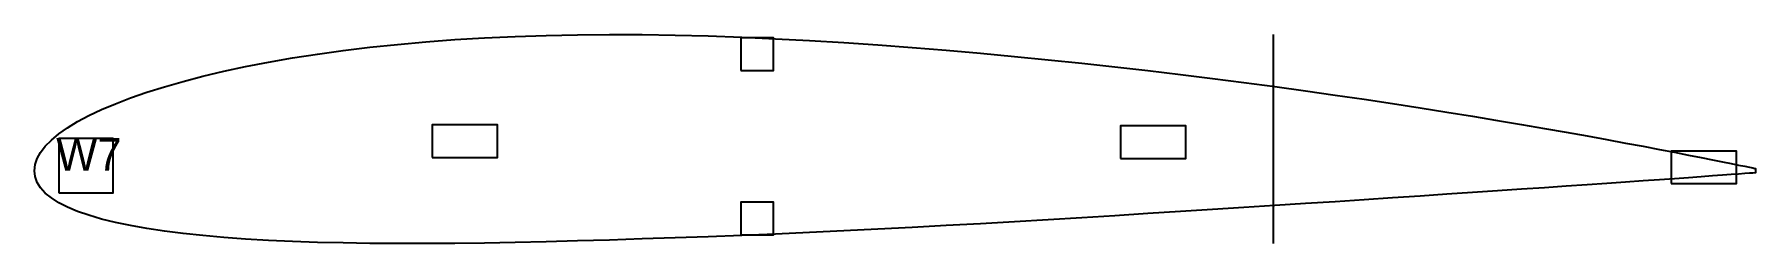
# Model space of a CAD drawing. Extents: x 0 to 2126, y -196 to 49.
# Drawn here: x 1379.9 to 1538.2, y 0 to 19.2 of the extents above; entities that cross this region are included whole.
import ezdxf

# ---------------------------------------------------------------- set-up
doc = ezdxf.new("R2010")
doc.units = 0
for name, color, linetype in [('WING_RIBS', 5, 'CONTINUOUS'), ('WING_RIBS_HINGE', 3, 'CONTINUOUS'), ('WING_RIBS_LABEL', 7, 'CONTINUOUS'), ('WING_RIBS_SLOTS', 1, 'CONTINUOUS')]:
    doc.layers.add(name, color=color, linetype=linetype)

msp = doc.modelspace()

# ---------------------------------------------------------------- texts
at = {"layer": 'WING_RIBS_LABEL'}
msp.add_text('W7', height=3, dxfattribs=at).set_placement((1381.921768, 6.704624))

# ---------------------------------------------------------------- linework, layer by layer
at = {"layer": 'WING_RIBS'}
msp.add_lwpolyline([(1379.921768, 6.704624), (1379.984325, 7.263892), (1380.171899, 7.825953), (1380.484193, 8.390313), (1380.920713, 8.956281), (1381.480768, 9.522969), (1382.163474, 10.089307), (1382.967751, 10.654052), (1383.892326, 11.215803), (1384.935738, 11.773013), (1386.096338, 12.324011), (1387.37229, 12.867019), (1388.761576, 13.400171), (1390.262, 13.921537), (1391.871189, 14.429143), (1393.586599, 14.920991), (1395.405517, 15.395086), (1397.325067, 15.849453), (1399.342215, 16.282158), (1401.45377, 16.691333), (1403.656394, 17.075189), (1405.946604, 17.432037), (1408.320779, 17.760302), (1410.775164, 18.058538), (1413.305879, 18.325442), (1415.908922, 18.559859), (1418.580178, 18.760798), (1421.315422, 18.927431), (1424.110329, 19.059103), (1426.96048, 19.155329), (1429.861369, 19.215802), (1432.808408, 19.240385), (1435.796938, 19.229112), (1438.822233, 19.182183), (1441.879509, 19.099961), (1444.963933, 18.98432), (1448.070628, 18.842379), (1451.19468, 18.675893), (1454.33115, 18.485891), (1457.475079, 18.273467), (1460.621496, 18.039774), (1463.765425, 17.786022), (1466.901895, 17.51346), (1470.025947, 17.223378), (1473.132641, 16.917098), (1476.217065, 16.595969), (1479.274342, 16.26136), (1482.299637, 15.914663), (1485.288167, 15.557282), (1488.235206, 15.190634), (1491.136095, 14.81615), (1493.986246, 14.435269), (1496.781153, 14.049439), (1499.516397, 13.660115), (1502.187652, 13.268758), (1504.790695, 12.876837), (1507.32141, 12.485824), (1509.775796, 12.097191), (1512.14997, 11.712416), (1514.44018, 11.33297), (1516.642804, 10.960323), (1518.75436, 10.595933), (1520.771507, 10.241246), (1522.691058, 9.897692), (1524.509976, 9.566673), (1526.225386, 9.249564), (1527.834575, 8.9477), (1529.334999, 8.662374), (1530.724285, 8.394824), (1532.000237, 8.14623), (1533.160836, 7.917702), (1534.204249, 7.710274), (1535.128824, 7.524897), (1535.9331, 7.362428), (1536.615806, 7.223628), (1537.175862, 7.10915), (1537.612382, 7.019538), (1537.924675, 6.955221), (1538.112249, 6.916506), (1538.174807, 6.903581), (1538.174807, 6.505666), (1538.112249, 6.501079), (1537.924675, 6.487333), (1537.612382, 6.464477), (1537.175862, 6.432589), (1536.615806, 6.39178), (1535.9331, 6.342185), (1535.128824, 6.283967), (1534.204249, 6.217312), (1533.160836, 6.142424), (1532.000237, 6.059525), (1530.724285, 5.968852), (1529.334999, 5.87065), (1527.834575, 5.765175), (1526.225386, 5.652686), (1524.509976, 5.533448), (1522.691058, 5.407727), (1520.771507, 5.275789), (1518.75436, 5.137904), (1516.642804, 4.994341), (1514.44018, 4.845372), (1512.14997, 4.691276), (1509.775796, 4.532336), (1507.32141, 4.368848), (1504.790695, 4.201123), (1502.187652, 4.02949), (1499.516397, 3.854302), (1496.781153, 3.675942), (1493.986246, 3.494825), (1491.136095, 3.311407), (1488.235206, 3.126188), (1485.288167, 2.939717), (1482.299637, 2.752594), (1479.274342, 2.565475), (1476.217065, 2.379076), (1473.132641, 2.194171), (1470.025947, 2.011596), (1466.901895, 1.832242), (1463.765425, 1.657062), (1460.621496, 1.48706), (1457.475079, 1.323288), (1454.33115, 1.166843), (1451.19468, 1.018858), (1448.070628, 0.880491), (1444.963933, 0.75292), (1441.879509, 0.636557), (1438.822233, 0.526592), (1435.796938, 0.42314), (1432.808408, 0.327639), (1429.861369, 0.24153), (1426.96048, 0.166245), (1424.110329, 0.103194), (1421.315422, 0.053751), (1418.580178, 0.01924), (1415.908922, 0.000926), (1413.305879, 0), (1410.775164, 0.017575), (1408.320779, 0.054675), (1405.946604, 0.112227), (1403.656394, 0.19106), (1401.45377, 0.291901), (1399.342215, 0.41537), (1397.325067, 0.561988), (1395.405517, 0.732172), (1393.586599, 0.926239), (1391.871189, 1.144418), (1390.262, 1.386849), (1388.761576, 1.653593), (1387.37229, 1.944641), (1386.096338, 2.259922), (1384.935738, 2.599314), (1383.892326, 2.962651), (1382.967751, 3.349734), (1382.163474, 3.760343), (1381.480768, 4.194239), (1380.920713, 4.651179), (1380.484193, 5.130919), (1380.171899, 5.633222), (1379.984325, 6.157861), (1379.921768, 6.704624)], close=True, dxfattribs=at)
at = {"layer": 'WING_RIBS_HINGE'}
msp.add_line((1493.863956, 0), (1493.863956, 19.240385), dxfattribs=at)
at = {"layer": 'WING_RIBS_SLOTS'}
for points in [[(1444.888044, 15.921837), (1447.888044, 15.921837), (1447.888044, 18.921837), (1444.888044, 18.921837)], [(1382.169359, 4.661572), (1387.169359, 4.661572), (1387.169359, 9.661572), (1382.169359, 9.661572)], [(1416.485028, 7.924392), (1422.485028, 7.924392), (1422.485028, 10.924392), (1416.485028, 10.924392)], [(1479.786243, 7.820115), (1485.786243, 7.820115), (1485.786243, 10.820115), (1479.786243, 10.820115)], [(1530.427216, 5.513214), (1536.427216, 5.513214), (1536.427216, 8.513214), (1530.427216, 8.513214)], [(1444.888044, 0.810266), (1447.888044, 0.810266), (1447.888044, 3.810266), (1444.888044, 3.810266)]]:
    msp.add_lwpolyline(points, close=True, dxfattribs=at)

msp.set_redraw_order([(e.dxf.handle, doc.entitydb.next_handle()) for e in msp.query("TEXT MTEXT ATTDEF DIMENSION ARC_DIMENSION")])  # texts and dimensions are drawn at this point

doc.saveas('drawing.dxf')
